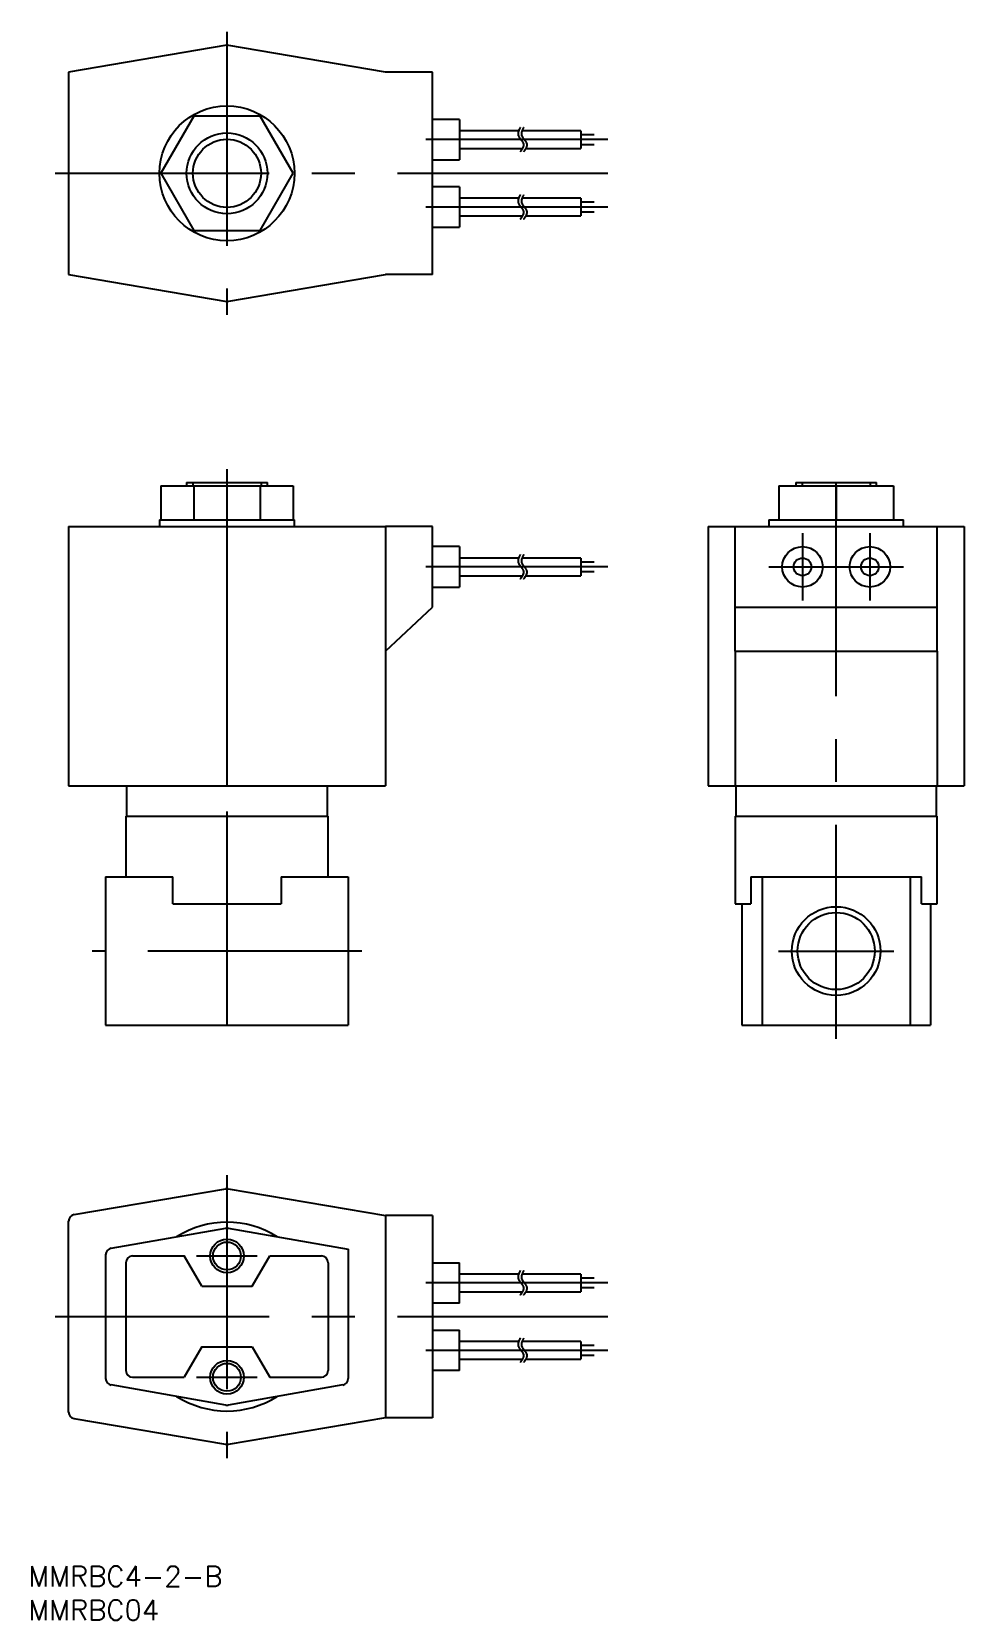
# Model space of a CAD drawing. Extents: x -119 to 19, y -99 to 136.
import ezdxf

# ---------------------------------------------------------------- set-up
doc = ezdxf.new("R2010")
doc.units = 0
doc.linetypes.add('CENTER', pattern=[50.8, 31.75, -6.35, 6.35, -6.35])
doc.layers.get('0').update_dxf_attribs({"linetype": 'CONTINUOUS'})
doc.layers.add('CENTER', color=1, linetype='CONTINUOUS')
doc.styles.get("Standard").update_dxf_attribs({"font": 'txt.shx', "height": 3, "bigfont": 'bigfont.shx'})

# ---------------------------------------------------------------- blocks, each defined once
blk = doc.blocks.new('*U2')
at = {"color": 7, "linetype": 'CONTINUOUS'}
blk.add_text('MMRBC4-2-B', height=3, dxfattribs=at).set_placement((-119.86, -94.27))
blk = doc.blocks.new('*U3')
at = {"color": 7, "linetype": 'CONTINUOUS'}
blk.add_text('MMRBC04', height=3, dxfattribs=at).set_placement((-119.86, -99.27))

msp = doc.modelspace()

# ---------------------------------------------------------------- linework, layer by layer
at = {"color": 7, "linetype": 'CONTINUOUS'}
for p, q in [((-90.38, 134.38), (-113.88, 130.38)), ((-66.88, 130.38), (-90.38, 134.38)), ((-113.88, 130.38), (-113.88, 100.38)), ((-59.88, 130.38), (-66.88, 130.38)), ((-59.88, 100.38), (-59.88, 130.38)), ((-95.29, 123.88), (-100.19, 115.38)), ((-85.47, 123.88), (-95.29, 123.88)), ((-80.57, 115.38), (-85.47, 123.88)), ((-55.88, 123.38), (-59.88, 123.38)), ((-55.88, 123.38), (-55.88, 120.38)), ((-47.11, 121.69), (-55.88, 121.69)), ((-55.88, 120.38), (-55.88, 117.38)), ((-37.88, 121.69), (-46.61, 121.69)), ((-37.88, 121.69), (-37.88, 119.06)), ((-37.88, 121.13), (-35.88, 121.13)), ((-55.88, 119.06), (-46.55, 119.06)), ((-46.05, 119.06), (-37.88, 119.06)), ((-35.88, 119.63), (-37.88, 119.63)), ((-59.88, 117.38), (-55.88, 117.38)), ((-100.19, 115.38), (-95.29, 106.88)), ((-85.47, 106.88), (-80.57, 115.38)), ((-55.88, 113.38), (-59.88, 113.38)), ((-55.88, 113.38), (-55.88, 110.38)), ((-47.11, 111.69), (-55.88, 111.69)), ((-37.88, 111.69), (-46.61, 111.69)), ((-37.88, 111.69), (-37.88, 109.06)), ((-37.88, 111.13), (-35.88, 111.13)), ((-55.88, 110.38), (-55.88, 107.38)), ((-55.88, 109.06), (-46.55, 109.06)), ((-46.05, 109.06), (-37.88, 109.06)), ((-35.88, 109.63), (-37.88, 109.63)), ((-95.29, 106.88), (-85.47, 106.88)), ((-59.88, 107.38), (-55.88, 107.38)), ((-113.88, 100.38), (-90.38, 96.38)), ((-90.38, 96.38), (-66.88, 100.38)), ((-59.88, 100.38), (-66.88, 100.38)), ((-100.19, 69), (-100.19, 64)), ((-100.19, 69), (-95.29, 69)), ((-96.38, 69.5), (-90.38, 69.5)), ((-96.38, 69.5), (-96.38, 69)), ((-95.29, 69), (-85.47, 69)), ((-95.29, 69), (-95.29, 64)), ((-90.38, 69.5), (-84.38, 69.5)), ((-85.47, 69), (-85.47, 64)), ((-85.47, 69), (-80.57, 69)), ((-84.38, 69), (-84.38, 69.5)), ((-80.57, 69), (-80.57, 64)), ((-8.5, 69), (0, 69)), ((-8.5, 69), (-8.5, 64)), ((-6, 69.5), (6, 69.5)), ((-6, 69.5), (-6, 69)), ((0, 69), (8.5, 69)), ((0, 69), (0, 64)), ((6, 69), (6, 69.5)), ((8.5, 69), (8.5, 64)), ((-100.38, 64), (-90.38, 64)), ((-100.38, 64), (-100.38, 63)), ((-90.38, 64), (-80.38, 64)), ((-80.38, 63), (-80.38, 64)), ((-10, 64), (10, 64)), ((-10, 64), (-10, 63)), ((10, 63), (10, 64)), ((-113.88, 63), (-90.38, 63)), ((-113.88, 63), (-113.88, 24.5)), ((-90.38, 63), (-90.38, 24.5)), ((-90.38, 63), (-66.88, 63)), ((-66.88, 63), (-66.88, 44.47)), ((-59.88, 63), (-66.88, 63)), ((-59.88, 51), (-59.88, 63)), ((-19, 63), (-19, 24.5)), ((-19, 63), (-15, 63)), ((-15, 63), (15, 63)), ((-15, 51), (-15, 63)), ((15, 51), (15, 63)), ((15, 63), (19, 63)), ((19, 63), (19, 24.5)), ((-55.88, 60), (-59.88, 60)), ((-55.88, 60), (-55.88, 54)), ((-47.11, 58.31), (-55.88, 58.31)), ((-37.88, 58.31), (-46.61, 58.31)), ((-37.88, 58.31), (-37.88, 55.69)), ((-37.88, 57.75), (-35.88, 57.75)), ((-55.88, 55.69), (-46.55, 55.69)), ((-46.05, 55.69), (-37.88, 55.69)), ((-35.88, 56.25), (-37.88, 56.25)), ((-59.88, 54), (-55.88, 54)), ((-66.88, 44.47), (-59.88, 51)), ((-15, 44.47), (-15, 51)), ((-15, 51), (15, 51)), ((15, 44.47), (15, 51)), ((-66.88, 44.47), (-66.88, 24.5)), ((-15, 44.47), (15, 44.47)), ((-15, 44.47), (-15, 24.5)), ((15, 44.47), (15, 24.5)), ((-113.88, 24.5), (-90.38, 24.5)), ((-105.28, 24.5), (-105.28, 20)), ((-90.38, 24.5), (-66.88, 24.5)), ((-75.48, 20), (-75.48, 24.5)), ((-19, 24.5), (-15, 24.5)), ((-15, 24.5), (15, 24.5)), ((-14.9, 24.5), (-14.9, 20)), ((14.9, 20), (14.9, 24.5)), ((15, 24.5), (19, 24.5)), ((-105.38, 20), (-90.38, 20)), ((-105.38, 20), (-105.38, 11)), ((-90.38, 20), (-75.38, 20)), ((-75.38, 11), (-75.38, 20)), ((-15, 20), (15, 20)), ((-15, 20), (-15, 7)), ((15, 7), (15, 20)), ((-108.38, 11), (-108.38, -11)), ((-108.38, 11), (-98.43, 11)), ((-98.43, 7), (-98.43, 11)), ((-82.33, 11), (-72.38, 11)), ((-82.33, 11), (-82.33, 7)), ((-72.38, 11), (-72.38, -11)), ((-12.66, 11), (-11, 11)), ((-12.66, 11), (-12.66, 7)), ((-11, 11), (-11, -11)), ((-11, 11), (11, 11)), ((11, 11), (11, -11)), ((11, 11), (12.66, 11)), ((12.66, 7), (12.66, 11)), ((-98.43, 7), (-82.33, 7)), ((-90.38, 7), (-90.38, -11)), ((-15, 7), (-12.66, 7)), ((-14, 7), (-14, -11)), ((12.66, 7), (15, 7)), ((14, 7), (14, -11)), ((-108.38, -11), (-90.38, -11)), ((-90.38, -11), (-72.38, -11)), ((-14, -11), (-11, -11)), ((-11, -11), (11, -11)), ((11, -11), (14, -11)), ((-113.05, -39.09), (-90.55, -35.26)), ((-90.21, -35.26), (-66.88, -39.23)), ((-59.88, -39.23), (-66.88, -39.23)), ((-66.88, -39.23), (-66.88, -69.23)), ((-59.88, -39.23), (-59.88, -69.23)), ((-113.88, -68.38), (-113.88, -40.07)), ((-107.55, -44.08), (-90.55, -41.11)), ((-90.21, -41.11), (-72.38, -44.23)), ((-72.38, -44.23), (-72.38, -63.39)), ((-108.38, -45.07), (-108.38, -63.39)), ((-105.38, -46.23), (-105.38, -62.23)), ((-104.38, -45.23), (-96.73, -45.23)), ((-94.13, -49.73), (-96.73, -45.23)), ((-86.63, -49.73), (-84.03, -45.23)), ((-84.03, -45.23), (-76.38, -45.23)), ((-75.38, -46.23), (-75.38, -62.23)), ((-59.88, -46.23), (-55.88, -46.23)), ((-55.88, -49.23), (-55.88, -46.23)), ((-47.11, -47.91), (-55.88, -47.91)), ((-55.88, -52.23), (-55.88, -49.23)), ((-37.88, -47.91), (-46.61, -47.91)), ((-37.88, -47.91), (-37.88, -50.54)), ((-37.88, -48.48), (-35.88, -48.48)), ((-94.13, -49.73), (-86.63, -49.73)), ((-55.88, -50.54), (-46.55, -50.54)), ((-46.05, -50.54), (-37.88, -50.54)), ((-35.88, -49.98), (-37.88, -49.98)), ((-55.88, -52.23), (-59.88, -52.23)), ((-59.88, -56.23), (-55.88, -56.23)), ((-55.88, -59.23), (-55.88, -56.23)), ((-94.13, -58.73), (-96.73, -63.23)), ((-94.13, -58.73), (-86.63, -58.73)), ((-86.63, -58.73), (-84.03, -63.23)), ((-47.11, -57.91), (-55.88, -57.91)), ((-37.88, -57.91), (-46.61, -57.91)), ((-37.88, -57.91), (-37.88, -60.54)), ((-37.88, -58.48), (-35.88, -58.48)), ((-55.88, -62.23), (-55.88, -59.23)), ((-55.88, -60.54), (-46.55, -60.54)), ((-46.05, -60.54), (-37.88, -60.54)), ((-35.88, -59.98), (-37.88, -59.98)), ((-104.38, -63.23), (-96.73, -63.23)), ((-84.03, -63.23), (-76.38, -63.23)), ((-55.88, -62.23), (-59.88, -62.23)), ((-90.55, -67.35), (-107.55, -64.37)), ((-73.21, -64.37), (-90.21, -67.35)), ((-90.55, -73.2), (-113.05, -69.37)), ((-66.88, -69.23), (-90.21, -73.2)), ((-59.88, -69.23), (-66.88, -69.23))]:
    msp.add_line(p, q, dxfattribs=at)
at = {"color": 3, "linetype": 'CONTINUOUS'}
for p, q in [((-95.43, 69.5), (-95.43, 69)), ((-85.33, 69.5), (-85.33, 69)), ((-5.05, 69.5), (-5.05, 69)), ((5.05, 69.5), (5.05, 69))]:
    msp.add_line(p, q, dxfattribs=at)
at = {"color": 3}
for points in [[(-46.88, 122.19, 0), (-46.89, 122.17, 0), (-46.9, 122.15, 0), (-46.91, 122.13, 0), (-46.92, 122.11, 0), (-46.93, 122.09, 0), (-46.94, 122.07, 0), (-46.95, 122.05, 0), (-46.96, 122.03, 0), (-46.97, 122.01, 0), (-46.98, 121.99, 0), (-46.99, 121.97, 0), (-47, 121.95, 0), (-47.01, 121.93, 0), (-47.02, 121.91, 0), (-47.03, 121.89, 0), (-47.04, 121.86, 0), (-47.05, 121.84, 0), (-47.06, 121.82, 0), (-47.06, 121.8, 0), (-47.07, 121.78, 0), (-47.08, 121.76, 0), (-47.09, 121.74, 0), (-47.1, 121.72, 0), (-47.1, 121.7, 0), (-47.11, 121.68, 0), (-47.12, 121.66, 0), (-47.13, 121.64, 0), (-47.13, 121.62, 0), (-47.14, 121.6, 0), (-47.15, 121.58, 0), (-47.15, 121.56, 0), (-47.16, 121.54, 0), (-47.16, 121.52, 0), (-47.17, 121.5, 0), (-47.17, 121.48, 0), (-47.18, 121.46, 0), (-47.18, 121.44, 0), (-47.18, 121.42, 0), (-47.19, 121.4, 0), (-47.19, 121.38, 0), (-47.19, 121.36, 0), (-47.2, 121.34, 0), (-47.2, 121.32, 0), (-47.2, 121.3, 0), (-47.2, 121.28, 0), (-47.2, 121.26, 0), (-47.2, 121.24, 0), (-47.2, 121.22, 0), (-47.2, 121.2, 0), (-47.2, 121.18, 0), (-47.2, 121.16, 0), (-47.19, 121.14, 0), (-47.19, 121.12, 0), (-47.19, 121.11, 0), (-47.19, 121.09, 0), (-47.18, 121.07, 0), (-47.18, 121.05, 0), (-47.17, 121.03, 0), (-47.17, 121.01, 0), (-47.16, 120.99, 0), (-47.15, 120.97, 0), (-47.15, 120.95, 0), (-47.14, 120.94, 0), (-47.13, 120.92, 0), (-47.12, 120.9, 0), (-47.11, 120.88, 0), (-47.1, 120.86, 0), (-47.1, 120.84, 0), (-47.09, 120.82, 0), (-47.08, 120.81, 0), (-47.07, 120.79, 0), (-47.05, 120.77, 0), (-47.04, 120.75, 0), (-47.03, 120.73, 0), (-47.02, 120.72, 0), (-47.01, 120.7, 0), (-47, 120.68, 0), (-46.98, 120.66, 0), (-46.97, 120.64, 0), (-46.96, 120.62, 0), (-46.95, 120.61, 0), (-46.93, 120.59, 0), (-46.92, 120.57, 0), (-46.91, 120.55, 0), (-46.89, 120.53, 0), (-46.88, 120.52, 0), (-46.87, 120.5, 0), (-46.85, 120.48, 0), (-46.84, 120.46, 0), (-46.83, 120.45, 0), (-46.81, 120.43, 0), (-46.8, 120.41, 0), (-46.78, 120.39, 0), (-46.77, 120.38, 0), (-46.76, 120.36, 0), (-46.74, 120.34, 0), (-46.73, 120.32, 0), (-46.71, 120.3, 0), (-46.7, 120.29, 0), (-46.69, 120.27, 0), (-46.67, 120.25, 0), (-46.66, 120.23, 0), (-46.65, 120.22, 0), (-46.63, 120.2, 0), (-46.62, 120.18, 0), (-46.61, 120.16, 0), (-46.6, 120.14, 0), (-46.58, 120.13, 0), (-46.57, 120.11, 0), (-46.56, 120.09, 0), (-46.55, 120.07, 0), (-46.54, 120.06, 0), (-46.53, 120.04, 0), (-46.52, 120.02, 0), (-46.51, 120, 0), (-46.5, 119.98, 0), (-46.49, 119.97, 0), (-46.48, 119.95, 0), (-46.47, 119.93, 0), (-46.46, 119.91, 0), (-46.45, 119.89, 0), (-46.44, 119.88, 0), (-46.44, 119.86, 0), (-46.43, 119.84, 0), (-46.42, 119.82, 0), (-46.42, 119.8, 0), (-46.41, 119.79, 0), (-46.41, 119.77, 0), (-46.4, 119.75, 0), (-46.4, 119.73, 0), (-46.39, 119.71, 0), (-46.39, 119.69, 0), (-46.39, 119.68, 0), (-46.39, 119.66, 0), (-46.38, 119.64, 0), (-46.38, 119.62, 0), (-46.38, 119.6, 0), (-46.38, 119.58, 0), (-46.38, 119.56, 0), (-46.39, 119.55, 0), (-46.39, 119.53, 0), (-46.39, 119.51, 0), (-46.39, 119.49, 0), (-46.4, 119.47, 0), (-46.4, 119.45, 0), (-46.4, 119.43, 0), (-46.41, 119.42, 0), (-46.41, 119.4, 0), (-46.42, 119.38, 0), (-46.42, 119.36, 0), (-46.43, 119.34, 0), (-46.44, 119.32, 0), (-46.44, 119.3, 0), (-46.45, 119.28, 0), (-46.46, 119.26, 0), (-46.46, 119.24, 0), (-46.47, 119.22, 0), (-46.48, 119.21, 0), (-46.49, 119.19, 0), (-46.5, 119.17, 0), (-46.51, 119.15, 0), (-46.52, 119.13, 0), (-46.53, 119.11, 0), (-46.54, 119.09, 0), (-46.55, 119.07, 0), (-46.56, 119.05, 0), (-46.57, 119.03, 0), (-46.58, 119.01, 0), (-46.59, 118.99, 0), (-46.6, 118.97, 0), (-46.62, 118.95, 0), (-46.63, 118.94, 0), (-46.64, 118.92, 0), (-46.65, 118.9, 0), (-46.67, 118.88, 0), (-46.68, 118.86, 0), (-46.69, 118.84, 0), (-46.7, 118.82, 0), (-46.72, 118.8, 0), (-46.73, 118.78, 0), (-46.74, 118.76, 0), (-46.76, 118.74, 0), (-46.77, 118.72, 0), (-46.78, 118.7, 0), (-46.8, 118.68, 0), (-46.81, 118.66, 0), (-46.82, 118.64, 0), (-46.84, 118.62, 0), (-46.85, 118.6, 0), (-46.87, 118.58, 0), (-46.88, 118.56, 0)], [(-46.38, 122.19, 0), (-46.39, 122.17, 0), (-46.4, 122.15, 0), (-46.41, 122.13, 0), (-46.42, 122.11, 0), (-46.43, 122.09, 0), (-46.44, 122.07, 0), (-46.45, 122.05, 0), (-46.46, 122.03, 0), (-46.47, 122.01, 0), (-46.48, 121.99, 0), (-46.49, 121.97, 0), (-46.5, 121.95, 0), (-46.51, 121.93, 0), (-46.52, 121.91, 0), (-46.53, 121.89, 0), (-46.54, 121.86, 0), (-46.55, 121.84, 0), (-46.56, 121.82, 0), (-46.56, 121.8, 0), (-46.57, 121.78, 0), (-46.58, 121.76, 0), (-46.59, 121.74, 0), (-46.6, 121.72, 0), (-46.6, 121.7, 0), (-46.61, 121.68, 0), (-46.62, 121.66, 0), (-46.63, 121.64, 0), (-46.63, 121.62, 0), (-46.64, 121.6, 0), (-46.65, 121.58, 0), (-46.65, 121.56, 0), (-46.66, 121.54, 0), (-46.66, 121.52, 0), (-46.67, 121.5, 0), (-46.67, 121.48, 0), (-46.68, 121.46, 0), (-46.68, 121.44, 0), (-46.68, 121.42, 0), (-46.69, 121.4, 0), (-46.69, 121.38, 0), (-46.69, 121.36, 0), (-46.7, 121.34, 0), (-46.7, 121.32, 0), (-46.7, 121.3, 0), (-46.7, 121.28, 0), (-46.7, 121.26, 0), (-46.7, 121.24, 0), (-46.7, 121.22, 0), (-46.7, 121.2, 0), (-46.7, 121.18, 0), (-46.7, 121.16, 0), (-46.69, 121.14, 0), (-46.69, 121.12, 0), (-46.69, 121.11, 0), (-46.69, 121.09, 0), (-46.68, 121.07, 0), (-46.68, 121.05, 0), (-46.67, 121.03, 0), (-46.67, 121.01, 0), (-46.66, 120.99, 0), (-46.65, 120.97, 0), (-46.65, 120.95, 0), (-46.64, 120.94, 0), (-46.63, 120.92, 0), (-46.62, 120.9, 0), (-46.61, 120.88, 0), (-46.6, 120.86, 0), (-46.6, 120.84, 0), (-46.59, 120.82, 0), (-46.58, 120.81, 0), (-46.57, 120.79, 0), (-46.55, 120.77, 0), (-46.54, 120.75, 0), (-46.53, 120.73, 0), (-46.52, 120.72, 0), (-46.51, 120.7, 0), (-46.5, 120.68, 0), (-46.48, 120.66, 0), (-46.47, 120.64, 0), (-46.46, 120.62, 0), (-46.45, 120.61, 0), (-46.43, 120.59, 0), (-46.42, 120.57, 0), (-46.41, 120.55, 0), (-46.39, 120.53, 0), (-46.38, 120.52, 0), (-46.37, 120.5, 0), (-46.35, 120.48, 0), (-46.34, 120.46, 0), (-46.33, 120.45, 0), (-46.31, 120.43, 0), (-46.3, 120.41, 0), (-46.28, 120.39, 0), (-46.27, 120.38, 0), (-46.26, 120.36, 0), (-46.24, 120.34, 0), (-46.23, 120.32, 0), (-46.21, 120.3, 0), (-46.2, 120.29, 0), (-46.19, 120.27, 0), (-46.17, 120.25, 0), (-46.16, 120.23, 0), (-46.15, 120.22, 0), (-46.13, 120.2, 0), (-46.12, 120.18, 0), (-46.11, 120.16, 0), (-46.1, 120.14, 0), (-46.08, 120.13, 0), (-46.07, 120.11, 0), (-46.06, 120.09, 0), (-46.05, 120.07, 0), (-46.04, 120.06, 0), (-46.03, 120.04, 0), (-46.02, 120.02, 0), (-46.01, 120, 0), (-46, 119.98, 0), (-45.99, 119.97, 0), (-45.98, 119.95, 0), (-45.97, 119.93, 0), (-45.96, 119.91, 0), (-45.95, 119.89, 0), (-45.94, 119.88, 0), (-45.94, 119.86, 0), (-45.93, 119.84, 0), (-45.92, 119.82, 0), (-45.92, 119.8, 0), (-45.91, 119.79, 0), (-45.91, 119.77, 0), (-45.9, 119.75, 0), (-45.9, 119.73, 0), (-45.89, 119.71, 0), (-45.89, 119.69, 0), (-45.89, 119.68, 0), (-45.89, 119.66, 0), (-45.88, 119.64, 0), (-45.88, 119.62, 0), (-45.88, 119.6, 0), (-45.88, 119.58, 0), (-45.88, 119.56, 0), (-45.89, 119.55, 0), (-45.89, 119.53, 0), (-45.89, 119.51, 0), (-45.89, 119.49, 0), (-45.9, 119.47, 0), (-45.9, 119.45, 0), (-45.9, 119.43, 0), (-45.91, 119.42, 0), (-45.91, 119.4, 0), (-45.92, 119.38, 0), (-45.92, 119.36, 0), (-45.93, 119.34, 0), (-45.94, 119.32, 0), (-45.94, 119.3, 0), (-45.95, 119.28, 0), (-45.96, 119.26, 0), (-45.96, 119.24, 0), (-45.97, 119.22, 0), (-45.98, 119.21, 0), (-45.99, 119.19, 0), (-46, 119.17, 0), (-46.01, 119.15, 0), (-46.02, 119.13, 0), (-46.03, 119.11, 0), (-46.04, 119.09, 0), (-46.05, 119.07, 0), (-46.06, 119.05, 0), (-46.07, 119.03, 0), (-46.08, 119.01, 0), (-46.09, 118.99, 0), (-46.1, 118.97, 0), (-46.12, 118.95, 0), (-46.13, 118.94, 0), (-46.14, 118.92, 0), (-46.15, 118.9, 0), (-46.17, 118.88, 0), (-46.18, 118.86, 0), (-46.19, 118.84, 0), (-46.2, 118.82, 0), (-46.22, 118.8, 0), (-46.23, 118.78, 0), (-46.24, 118.76, 0), (-46.26, 118.74, 0), (-46.27, 118.72, 0), (-46.28, 118.7, 0), (-46.3, 118.68, 0), (-46.31, 118.66, 0), (-46.32, 118.64, 0), (-46.34, 118.62, 0), (-46.35, 118.6, 0), (-46.37, 118.58, 0), (-46.38, 118.56, 0)], [(-46.88, 112.19, 0), (-46.89, 112.17, 0), (-46.9, 112.15, 0), (-46.91, 112.13, 0), (-46.92, 112.11, 0), (-46.93, 112.09, 0), (-46.94, 112.07, 0), (-46.95, 112.05, 0), (-46.96, 112.03, 0), (-46.97, 112.01, 0), (-46.98, 111.99, 0), (-46.99, 111.97, 0), (-47, 111.95, 0), (-47.01, 111.93, 0), (-47.02, 111.91, 0), (-47.03, 111.89, 0), (-47.04, 111.86, 0), (-47.05, 111.84, 0), (-47.06, 111.82, 0), (-47.06, 111.8, 0), (-47.07, 111.78, 0), (-47.08, 111.76, 0), (-47.09, 111.74, 0), (-47.1, 111.72, 0), (-47.1, 111.7, 0), (-47.11, 111.68, 0), (-47.12, 111.66, 0), (-47.13, 111.64, 0), (-47.13, 111.62, 0), (-47.14, 111.6, 0), (-47.15, 111.58, 0), (-47.15, 111.56, 0), (-47.16, 111.54, 0), (-47.16, 111.52, 0), (-47.17, 111.5, 0), (-47.17, 111.48, 0), (-47.18, 111.46, 0), (-47.18, 111.44, 0), (-47.18, 111.42, 0), (-47.19, 111.4, 0), (-47.19, 111.38, 0), (-47.19, 111.36, 0), (-47.2, 111.34, 0), (-47.2, 111.32, 0), (-47.2, 111.3, 0), (-47.2, 111.28, 0), (-47.2, 111.26, 0), (-47.2, 111.24, 0), (-47.2, 111.22, 0), (-47.2, 111.2, 0), (-47.2, 111.18, 0), (-47.2, 111.16, 0), (-47.19, 111.14, 0), (-47.19, 111.12, 0), (-47.19, 111.11, 0), (-47.19, 111.09, 0), (-47.18, 111.07, 0), (-47.18, 111.05, 0), (-47.17, 111.03, 0), (-47.17, 111.01, 0), (-47.16, 110.99, 0), (-47.15, 110.97, 0), (-47.15, 110.95, 0), (-47.14, 110.94, 0), (-47.13, 110.92, 0), (-47.12, 110.9, 0), (-47.11, 110.88, 0), (-47.1, 110.86, 0), (-47.1, 110.84, 0), (-47.09, 110.82, 0), (-47.08, 110.81, 0), (-47.07, 110.79, 0), (-47.05, 110.77, 0), (-47.04, 110.75, 0), (-47.03, 110.73, 0), (-47.02, 110.72, 0), (-47.01, 110.7, 0), (-47, 110.68, 0), (-46.98, 110.66, 0), (-46.97, 110.64, 0), (-46.96, 110.62, 0), (-46.95, 110.61, 0), (-46.93, 110.59, 0), (-46.92, 110.57, 0), (-46.91, 110.55, 0), (-46.89, 110.53, 0), (-46.88, 110.52, 0), (-46.87, 110.5, 0), (-46.85, 110.48, 0), (-46.84, 110.46, 0), (-46.83, 110.45, 0), (-46.81, 110.43, 0), (-46.8, 110.41, 0), (-46.78, 110.39, 0), (-46.77, 110.38, 0), (-46.76, 110.36, 0), (-46.74, 110.34, 0), (-46.73, 110.32, 0), (-46.71, 110.3, 0), (-46.7, 110.29, 0), (-46.69, 110.27, 0), (-46.67, 110.25, 0), (-46.66, 110.23, 0), (-46.65, 110.22, 0), (-46.63, 110.2, 0), (-46.62, 110.18, 0), (-46.61, 110.16, 0), (-46.6, 110.14, 0), (-46.58, 110.13, 0), (-46.57, 110.11, 0), (-46.56, 110.09, 0), (-46.55, 110.07, 0), (-46.54, 110.06, 0), (-46.53, 110.04, 0), (-46.52, 110.02, 0), (-46.51, 110, 0), (-46.5, 109.98, 0), (-46.49, 109.97, 0), (-46.48, 109.95, 0), (-46.47, 109.93, 0), (-46.46, 109.91, 0), (-46.45, 109.89, 0), (-46.44, 109.88, 0), (-46.44, 109.86, 0), (-46.43, 109.84, 0), (-46.42, 109.82, 0), (-46.42, 109.8, 0), (-46.41, 109.79, 0), (-46.41, 109.77, 0), (-46.4, 109.75, 0), (-46.4, 109.73, 0), (-46.39, 109.71, 0), (-46.39, 109.69, 0), (-46.39, 109.68, 0), (-46.39, 109.66, 0), (-46.38, 109.64, 0), (-46.38, 109.62, 0), (-46.38, 109.6, 0), (-46.38, 109.58, 0), (-46.38, 109.56, 0), (-46.39, 109.55, 0), (-46.39, 109.53, 0), (-46.39, 109.51, 0), (-46.39, 109.49, 0), (-46.4, 109.47, 0), (-46.4, 109.45, 0), (-46.4, 109.43, 0), (-46.41, 109.42, 0), (-46.41, 109.4, 0), (-46.42, 109.38, 0), (-46.42, 109.36, 0), (-46.43, 109.34, 0), (-46.44, 109.32, 0), (-46.44, 109.3, 0), (-46.45, 109.28, 0), (-46.46, 109.26, 0), (-46.46, 109.24, 0), (-46.47, 109.22, 0), (-46.48, 109.21, 0), (-46.49, 109.19, 0), (-46.5, 109.17, 0), (-46.51, 109.15, 0), (-46.52, 109.13, 0), (-46.53, 109.11, 0), (-46.54, 109.09, 0), (-46.55, 109.07, 0), (-46.56, 109.05, 0), (-46.57, 109.03, 0), (-46.58, 109.01, 0), (-46.59, 108.99, 0), (-46.6, 108.97, 0), (-46.62, 108.95, 0), (-46.63, 108.94, 0), (-46.64, 108.92, 0), (-46.65, 108.9, 0), (-46.67, 108.88, 0), (-46.68, 108.86, 0), (-46.69, 108.84, 0), (-46.7, 108.82, 0), (-46.72, 108.8, 0), (-46.73, 108.78, 0), (-46.74, 108.76, 0), (-46.76, 108.74, 0), (-46.77, 108.72, 0), (-46.78, 108.7, 0), (-46.8, 108.68, 0), (-46.81, 108.66, 0), (-46.82, 108.64, 0), (-46.84, 108.62, 0), (-46.85, 108.6, 0), (-46.87, 108.58, 0), (-46.88, 108.56, 0)], [(-46.38, 112.19, 0), (-46.39, 112.17, 0), (-46.4, 112.15, 0), (-46.41, 112.13, 0), (-46.42, 112.11, 0), (-46.43, 112.09, 0), (-46.44, 112.07, 0), (-46.45, 112.05, 0), (-46.46, 112.03, 0), (-46.47, 112.01, 0), (-46.48, 111.99, 0), (-46.49, 111.97, 0), (-46.5, 111.95, 0), (-46.51, 111.93, 0), (-46.52, 111.91, 0), (-46.53, 111.89, 0), (-46.54, 111.86, 0), (-46.55, 111.84, 0), (-46.56, 111.82, 0), (-46.56, 111.8, 0), (-46.57, 111.78, 0), (-46.58, 111.76, 0), (-46.59, 111.74, 0), (-46.6, 111.72, 0), (-46.6, 111.7, 0), (-46.61, 111.68, 0), (-46.62, 111.66, 0), (-46.63, 111.64, 0), (-46.63, 111.62, 0), (-46.64, 111.6, 0), (-46.65, 111.58, 0), (-46.65, 111.56, 0), (-46.66, 111.54, 0), (-46.66, 111.52, 0), (-46.67, 111.5, 0), (-46.67, 111.48, 0), (-46.68, 111.46, 0), (-46.68, 111.44, 0), (-46.68, 111.42, 0), (-46.69, 111.4, 0), (-46.69, 111.38, 0), (-46.69, 111.36, 0), (-46.7, 111.34, 0), (-46.7, 111.32, 0), (-46.7, 111.3, 0), (-46.7, 111.28, 0), (-46.7, 111.26, 0), (-46.7, 111.24, 0), (-46.7, 111.22, 0), (-46.7, 111.2, 0), (-46.7, 111.18, 0), (-46.7, 111.16, 0), (-46.69, 111.14, 0), (-46.69, 111.12, 0), (-46.69, 111.11, 0), (-46.69, 111.09, 0), (-46.68, 111.07, 0), (-46.68, 111.05, 0), (-46.67, 111.03, 0), (-46.67, 111.01, 0), (-46.66, 110.99, 0), (-46.65, 110.97, 0), (-46.65, 110.95, 0), (-46.64, 110.94, 0), (-46.63, 110.92, 0), (-46.62, 110.9, 0), (-46.61, 110.88, 0), (-46.6, 110.86, 0), (-46.6, 110.84, 0), (-46.59, 110.82, 0), (-46.58, 110.81, 0), (-46.57, 110.79, 0), (-46.55, 110.77, 0), (-46.54, 110.75, 0), (-46.53, 110.73, 0), (-46.52, 110.72, 0), (-46.51, 110.7, 0), (-46.5, 110.68, 0), (-46.48, 110.66, 0), (-46.47, 110.64, 0), (-46.46, 110.62, 0), (-46.45, 110.61, 0), (-46.43, 110.59, 0), (-46.42, 110.57, 0), (-46.41, 110.55, 0), (-46.39, 110.53, 0), (-46.38, 110.52, 0), (-46.37, 110.5, 0), (-46.35, 110.48, 0), (-46.34, 110.46, 0), (-46.33, 110.45, 0), (-46.31, 110.43, 0), (-46.3, 110.41, 0), (-46.28, 110.39, 0), (-46.27, 110.38, 0), (-46.26, 110.36, 0), (-46.24, 110.34, 0), (-46.23, 110.32, 0), (-46.21, 110.3, 0), (-46.2, 110.29, 0), (-46.19, 110.27, 0), (-46.17, 110.25, 0), (-46.16, 110.23, 0), (-46.15, 110.22, 0), (-46.13, 110.2, 0), (-46.12, 110.18, 0), (-46.11, 110.16, 0), (-46.1, 110.14, 0), (-46.08, 110.13, 0), (-46.07, 110.11, 0), (-46.06, 110.09, 0), (-46.05, 110.07, 0), (-46.04, 110.06, 0), (-46.03, 110.04, 0), (-46.02, 110.02, 0), (-46.01, 110, 0), (-46, 109.98, 0), (-45.99, 109.97, 0), (-45.98, 109.95, 0), (-45.97, 109.93, 0), (-45.96, 109.91, 0), (-45.95, 109.89, 0), (-45.94, 109.88, 0), (-45.94, 109.86, 0), (-45.93, 109.84, 0), (-45.92, 109.82, 0), (-45.92, 109.8, 0), (-45.91, 109.79, 0), (-45.91, 109.77, 0), (-45.9, 109.75, 0), (-45.9, 109.73, 0), (-45.89, 109.71, 0), (-45.89, 109.69, 0), (-45.89, 109.68, 0), (-45.89, 109.66, 0), (-45.88, 109.64, 0), (-45.88, 109.62, 0), (-45.88, 109.6, 0), (-45.88, 109.58, 0), (-45.88, 109.56, 0), (-45.89, 109.55, 0), (-45.89, 109.53, 0), (-45.89, 109.51, 0), (-45.89, 109.49, 0), (-45.9, 109.47, 0), (-45.9, 109.45, 0), (-45.9, 109.43, 0), (-45.91, 109.42, 0), (-45.91, 109.4, 0), (-45.92, 109.38, 0), (-45.92, 109.36, 0), (-45.93, 109.34, 0), (-45.94, 109.32, 0), (-45.94, 109.3, 0), (-45.95, 109.28, 0), (-45.96, 109.26, 0), (-45.96, 109.24, 0), (-45.97, 109.22, 0), (-45.98, 109.21, 0), (-45.99, 109.19, 0), (-46, 109.17, 0), (-46.01, 109.15, 0), (-46.02, 109.13, 0), (-46.03, 109.11, 0), (-46.04, 109.09, 0), (-46.05, 109.07, 0), (-46.06, 109.05, 0), (-46.07, 109.03, 0), (-46.08, 109.01, 0), (-46.09, 108.99, 0), (-46.1, 108.97, 0), (-46.12, 108.95, 0), (-46.13, 108.94, 0), (-46.14, 108.92, 0), (-46.15, 108.9, 0), (-46.17, 108.88, 0), (-46.18, 108.86, 0), (-46.19, 108.84, 0), (-46.2, 108.82, 0), (-46.22, 108.8, 0), (-46.23, 108.78, 0), (-46.24, 108.76, 0), (-46.26, 108.74, 0), (-46.27, 108.72, 0), (-46.28, 108.7, 0), (-46.3, 108.68, 0), (-46.31, 108.66, 0), (-46.32, 108.64, 0), (-46.34, 108.62, 0), (-46.35, 108.6, 0), (-46.37, 108.58, 0), (-46.38, 108.56, 0)], [(-46.88, 58.81, 0), (-46.89, 58.79, 0), (-46.9, 58.77, 0), (-46.91, 58.75, 0), (-46.92, 58.73, 0), (-46.93, 58.71, 0), (-46.94, 58.69, 0), (-46.95, 58.67, 0), (-46.96, 58.65, 0), (-46.97, 58.63, 0), (-46.98, 58.61, 0), (-46.99, 58.59, 0), (-47, 58.57, 0), (-47.01, 58.55, 0), (-47.02, 58.53, 0), (-47.03, 58.51, 0), (-47.04, 58.48, 0), (-47.05, 58.46, 0), (-47.06, 58.44, 0), (-47.06, 58.42, 0), (-47.07, 58.4, 0), (-47.08, 58.38, 0), (-47.09, 58.36, 0), (-47.1, 58.34, 0), (-47.1, 58.32, 0), (-47.11, 58.3, 0), (-47.12, 58.28, 0), (-47.13, 58.26, 0), (-47.13, 58.24, 0), (-47.14, 58.22, 0), (-47.15, 58.2, 0), (-47.15, 58.18, 0), (-47.16, 58.16, 0), (-47.16, 58.14, 0), (-47.17, 58.12, 0), (-47.17, 58.1, 0), (-47.18, 58.08, 0), (-47.18, 58.06, 0), (-47.18, 58.04, 0), (-47.19, 58.02, 0), (-47.19, 58, 0), (-47.19, 57.98, 0), (-47.2, 57.96, 0), (-47.2, 57.94, 0), (-47.2, 57.92, 0), (-47.2, 57.9, 0), (-47.2, 57.88, 0), (-47.2, 57.86, 0), (-47.2, 57.84, 0), (-47.2, 57.82, 0), (-47.2, 57.8, 0), (-47.2, 57.78, 0), (-47.19, 57.76, 0), (-47.19, 57.74, 0), (-47.19, 57.73, 0), (-47.19, 57.71, 0), (-47.18, 57.69, 0), (-47.18, 57.67, 0), (-47.17, 57.65, 0), (-47.17, 57.63, 0), (-47.16, 57.61, 0), (-47.15, 57.59, 0), (-47.15, 57.57, 0), (-47.14, 57.56, 0), (-47.13, 57.54, 0), (-47.12, 57.52, 0), (-47.11, 57.5, 0), (-47.1, 57.48, 0), (-47.1, 57.46, 0), (-47.09, 57.44, 0), (-47.08, 57.43, 0), (-47.07, 57.41, 0), (-47.05, 57.39, 0), (-47.04, 57.37, 0), (-47.03, 57.35, 0), (-47.02, 57.33, 0), (-47.01, 57.32, 0), (-47, 57.3, 0), (-46.98, 57.28, 0), (-46.97, 57.26, 0), (-46.96, 57.24, 0), (-46.95, 57.23, 0), (-46.93, 57.21, 0), (-46.92, 57.19, 0), (-46.91, 57.17, 0), (-46.89, 57.15, 0), (-46.88, 57.14, 0), (-46.87, 57.12, 0), (-46.85, 57.1, 0), (-46.84, 57.08, 0), (-46.83, 57.07, 0), (-46.81, 57.05, 0), (-46.8, 57.03, 0), (-46.78, 57.01, 0), (-46.77, 56.99, 0), (-46.76, 56.98, 0), (-46.74, 56.96, 0), (-46.73, 56.94, 0), (-46.71, 56.92, 0), (-46.7, 56.91, 0), (-46.69, 56.89, 0), (-46.67, 56.87, 0), (-46.66, 56.85, 0), (-46.65, 56.84, 0), (-46.63, 56.82, 0), (-46.62, 56.8, 0), (-46.61, 56.78, 0), (-46.6, 56.76, 0), (-46.58, 56.75, 0), (-46.57, 56.73, 0), (-46.56, 56.71, 0), (-46.55, 56.69, 0), (-46.54, 56.68, 0), (-46.53, 56.66, 0), (-46.52, 56.64, 0), (-46.51, 56.62, 0), (-46.5, 56.6, 0), (-46.49, 56.59, 0), (-46.48, 56.57, 0), (-46.47, 56.55, 0), (-46.46, 56.53, 0), (-46.45, 56.51, 0), (-46.44, 56.5, 0), (-46.44, 56.48, 0), (-46.43, 56.46, 0), (-46.42, 56.44, 0), (-46.42, 56.42, 0), (-46.41, 56.41, 0), (-46.41, 56.39, 0), (-46.4, 56.37, 0), (-46.4, 56.35, 0), (-46.39, 56.33, 0), (-46.39, 56.31, 0), (-46.39, 56.3, 0), (-46.39, 56.28, 0), (-46.38, 56.26, 0), (-46.38, 56.24, 0), (-46.38, 56.22, 0), (-46.38, 56.2, 0), (-46.38, 56.19, 0), (-46.39, 56.17, 0), (-46.39, 56.15, 0), (-46.39, 56.13, 0), (-46.39, 56.11, 0), (-46.4, 56.09, 0), (-46.4, 56.07, 0), (-46.4, 56.05, 0), (-46.41, 56.04, 0), (-46.41, 56.02, 0), (-46.42, 56, 0), (-46.42, 55.98, 0), (-46.43, 55.96, 0), (-46.44, 55.94, 0), (-46.44, 55.92, 0), (-46.45, 55.9, 0), (-46.46, 55.88, 0), (-46.46, 55.86, 0), (-46.47, 55.85, 0), (-46.48, 55.83, 0), (-46.49, 55.81, 0), (-46.5, 55.79, 0), (-46.51, 55.77, 0), (-46.52, 55.75, 0), (-46.53, 55.73, 0), (-46.54, 55.71, 0), (-46.55, 55.69, 0), (-46.56, 55.67, 0), (-46.57, 55.65, 0), (-46.58, 55.63, 0), (-46.59, 55.61, 0), (-46.6, 55.59, 0), (-46.62, 55.58, 0), (-46.63, 55.56, 0), (-46.64, 55.54, 0), (-46.65, 55.52, 0), (-46.67, 55.5, 0), (-46.68, 55.48, 0), (-46.69, 55.46, 0), (-46.7, 55.44, 0), (-46.72, 55.42, 0), (-46.73, 55.4, 0), (-46.74, 55.38, 0), (-46.76, 55.36, 0), (-46.77, 55.34, 0), (-46.78, 55.32, 0), (-46.8, 55.3, 0), (-46.81, 55.28, 0), (-46.82, 55.26, 0), (-46.84, 55.24, 0), (-46.85, 55.22, 0), (-46.87, 55.2, 0), (-46.88, 55.19, 0)], [(-46.38, 58.81, 0), (-46.39, 58.79, 0), (-46.4, 58.77, 0), (-46.41, 58.75, 0), (-46.42, 58.73, 0), (-46.43, 58.71, 0), (-46.44, 58.69, 0), (-46.45, 58.67, 0), (-46.46, 58.65, 0), (-46.47, 58.63, 0), (-46.48, 58.61, 0), (-46.49, 58.59, 0), (-46.5, 58.57, 0), (-46.51, 58.55, 0), (-46.52, 58.53, 0), (-46.53, 58.51, 0), (-46.54, 58.48, 0), (-46.55, 58.46, 0), (-46.56, 58.44, 0), (-46.56, 58.42, 0), (-46.57, 58.4, 0), (-46.58, 58.38, 0), (-46.59, 58.36, 0), (-46.6, 58.34, 0), (-46.6, 58.32, 0), (-46.61, 58.3, 0), (-46.62, 58.28, 0), (-46.63, 58.26, 0), (-46.63, 58.24, 0), (-46.64, 58.22, 0), (-46.65, 58.2, 0), (-46.65, 58.18, 0), (-46.66, 58.16, 0), (-46.66, 58.14, 0), (-46.67, 58.12, 0), (-46.67, 58.1, 0), (-46.68, 58.08, 0), (-46.68, 58.06, 0), (-46.68, 58.04, 0), (-46.69, 58.02, 0), (-46.69, 58, 0), (-46.69, 57.98, 0), (-46.7, 57.96, 0), (-46.7, 57.94, 0), (-46.7, 57.92, 0), (-46.7, 57.9, 0), (-46.7, 57.88, 0), (-46.7, 57.86, 0), (-46.7, 57.84, 0), (-46.7, 57.82, 0), (-46.7, 57.8, 0), (-46.7, 57.78, 0), (-46.69, 57.76, 0), (-46.69, 57.74, 0), (-46.69, 57.73, 0), (-46.69, 57.71, 0), (-46.68, 57.69, 0), (-46.68, 57.67, 0), (-46.67, 57.65, 0), (-46.67, 57.63, 0), (-46.66, 57.61, 0), (-46.65, 57.59, 0), (-46.65, 57.57, 0), (-46.64, 57.56, 0), (-46.63, 57.54, 0), (-46.62, 57.52, 0), (-46.61, 57.5, 0), (-46.6, 57.48, 0), (-46.6, 57.46, 0), (-46.59, 57.44, 0), (-46.58, 57.43, 0), (-46.57, 57.41, 0), (-46.55, 57.39, 0), (-46.54, 57.37, 0), (-46.53, 57.35, 0), (-46.52, 57.33, 0), (-46.51, 57.32, 0), (-46.5, 57.3, 0), (-46.48, 57.28, 0), (-46.47, 57.26, 0), (-46.46, 57.24, 0), (-46.45, 57.23, 0), (-46.43, 57.21, 0), (-46.42, 57.19, 0), (-46.41, 57.17, 0), (-46.39, 57.15, 0), (-46.38, 57.14, 0), (-46.37, 57.12, 0), (-46.35, 57.1, 0), (-46.34, 57.08, 0), (-46.33, 57.07, 0), (-46.31, 57.05, 0), (-46.3, 57.03, 0), (-46.28, 57.01, 0), (-46.27, 56.99, 0), (-46.26, 56.98, 0), (-46.24, 56.96, 0), (-46.23, 56.94, 0), (-46.21, 56.92, 0), (-46.2, 56.91, 0), (-46.19, 56.89, 0), (-46.17, 56.87, 0), (-46.16, 56.85, 0), (-46.15, 56.84, 0), (-46.13, 56.82, 0), (-46.12, 56.8, 0), (-46.11, 56.78, 0), (-46.1, 56.76, 0), (-46.08, 56.75, 0), (-46.07, 56.73, 0), (-46.06, 56.71, 0), (-46.05, 56.69, 0), (-46.04, 56.68, 0), (-46.03, 56.66, 0), (-46.02, 56.64, 0), (-46.01, 56.62, 0), (-46, 56.6, 0), (-45.99, 56.59, 0), (-45.98, 56.57, 0), (-45.97, 56.55, 0), (-45.96, 56.53, 0), (-45.95, 56.51, 0), (-45.94, 56.5, 0), (-45.94, 56.48, 0), (-45.93, 56.46, 0), (-45.92, 56.44, 0), (-45.92, 56.42, 0), (-45.91, 56.41, 0), (-45.91, 56.39, 0), (-45.9, 56.37, 0), (-45.9, 56.35, 0), (-45.89, 56.33, 0), (-45.89, 56.31, 0), (-45.89, 56.3, 0), (-45.89, 56.28, 0), (-45.88, 56.26, 0), (-45.88, 56.24, 0), (-45.88, 56.22, 0), (-45.88, 56.2, 0), (-45.88, 56.19, 0), (-45.89, 56.17, 0), (-45.89, 56.15, 0), (-45.89, 56.13, 0), (-45.89, 56.11, 0), (-45.9, 56.09, 0), (-45.9, 56.07, 0), (-45.9, 56.05, 0), (-45.91, 56.04, 0), (-45.91, 56.02, 0), (-45.92, 56, 0), (-45.92, 55.98, 0), (-45.93, 55.96, 0), (-45.94, 55.94, 0), (-45.94, 55.92, 0), (-45.95, 55.9, 0), (-45.96, 55.88, 0), (-45.96, 55.86, 0), (-45.97, 55.85, 0), (-45.98, 55.83, 0), (-45.99, 55.81, 0), (-46, 55.79, 0), (-46.01, 55.77, 0), (-46.02, 55.75, 0), (-46.03, 55.73, 0), (-46.04, 55.71, 0), (-46.05, 55.69, 0), (-46.06, 55.67, 0), (-46.07, 55.65, 0), (-46.08, 55.63, 0), (-46.09, 55.61, 0), (-46.1, 55.59, 0), (-46.12, 55.58, 0), (-46.13, 55.56, 0), (-46.14, 55.54, 0), (-46.15, 55.52, 0), (-46.17, 55.5, 0), (-46.18, 55.48, 0), (-46.19, 55.46, 0), (-46.2, 55.44, 0), (-46.22, 55.42, 0), (-46.23, 55.4, 0), (-46.24, 55.38, 0), (-46.26, 55.36, 0), (-46.27, 55.34, 0), (-46.28, 55.32, 0), (-46.3, 55.3, 0), (-46.31, 55.28, 0), (-46.32, 55.26, 0), (-46.34, 55.24, 0), (-46.35, 55.22, 0), (-46.37, 55.2, 0), (-46.38, 55.19, 0)], [(-46.88, -47.41, 0), (-46.89, -47.43, 0), (-46.9, -47.45, 0), (-46.91, -47.47, 0), (-46.92, -47.5, 0), (-46.93, -47.52, 0), (-46.94, -47.54, 0), (-46.95, -47.56, 0), (-46.96, -47.58, 0), (-46.97, -47.6, 0), (-46.98, -47.62, 0), (-46.99, -47.64, 0), (-47, -47.66, 0), (-47.01, -47.68, 0), (-47.02, -47.7, 0), (-47.03, -47.72, 0), (-47.04, -47.74, 0), (-47.05, -47.76, 0), (-47.06, -47.78, 0), (-47.06, -47.8, 0), (-47.07, -47.83, 0), (-47.08, -47.85, 0), (-47.09, -47.87, 0), (-47.1, -47.89, 0), (-47.1, -47.91, 0), (-47.11, -47.93, 0), (-47.12, -47.95, 0), (-47.13, -47.97, 0), (-47.13, -47.99, 0), (-47.14, -48.01, 0), (-47.15, -48.03, 0), (-47.15, -48.05, 0), (-47.16, -48.07, 0), (-47.16, -48.09, 0), (-47.17, -48.11, 0), (-47.17, -48.13, 0), (-47.18, -48.15, 0), (-47.18, -48.17, 0), (-47.18, -48.19, 0), (-47.19, -48.21, 0), (-47.19, -48.23, 0), (-47.19, -48.25, 0), (-47.2, -48.27, 0), (-47.2, -48.29, 0), (-47.2, -48.31, 0), (-47.2, -48.33, 0), (-47.2, -48.35, 0), (-47.2, -48.37, 0), (-47.2, -48.39, 0), (-47.2, -48.41, 0), (-47.2, -48.43, 0), (-47.2, -48.44, 0), (-47.19, -48.46, 0), (-47.19, -48.48, 0), (-47.19, -48.5, 0), (-47.19, -48.52, 0), (-47.18, -48.54, 0), (-47.18, -48.56, 0), (-47.17, -48.58, 0), (-47.17, -48.6, 0), (-47.16, -48.62, 0), (-47.15, -48.63, 0), (-47.15, -48.65, 0), (-47.14, -48.67, 0), (-47.13, -48.69, 0), (-47.12, -48.71, 0), (-47.11, -48.73, 0), (-47.1, -48.75, 0), (-47.1, -48.77, 0), (-47.09, -48.78, 0), (-47.08, -48.8, 0), (-47.07, -48.82, 0), (-47.05, -48.84, 0), (-47.04, -48.86, 0), (-47.03, -48.87, 0), (-47.02, -48.89, 0), (-47.01, -48.91, 0), (-47, -48.93, 0), (-46.98, -48.95, 0), (-46.97, -48.97, 0), (-46.96, -48.98, 0), (-46.95, -49, 0), (-46.93, -49.02, 0), (-46.92, -49.04, 0), (-46.91, -49.06, 0), (-46.89, -49.07, 0), (-46.88, -49.09, 0), (-46.87, -49.11, 0), (-46.85, -49.13, 0), (-46.84, -49.14, 0), (-46.83, -49.16, 0), (-46.81, -49.18, 0), (-46.8, -49.2, 0), (-46.78, -49.22, 0), (-46.77, -49.23, 0), (-46.76, -49.25, 0), (-46.74, -49.27, 0), (-46.73, -49.29, 0), (-46.71, -49.3, 0), (-46.7, -49.32, 0), (-46.69, -49.34, 0), (-46.67, -49.36, 0), (-46.66, -49.38, 0), (-46.65, -49.39, 0), (-46.63, -49.41, 0), (-46.62, -49.43, 0), (-46.61, -49.45, 0), (-46.6, -49.46, 0), (-46.58, -49.48, 0), (-46.57, -49.5, 0), (-46.56, -49.52, 0), (-46.55, -49.53, 0), (-46.54, -49.55, 0), (-46.53, -49.57, 0), (-46.52, -49.59, 0), (-46.51, -49.61, 0), (-46.5, -49.62, 0), (-46.49, -49.64, 0), (-46.48, -49.66, 0), (-46.47, -49.68, 0), (-46.46, -49.7, 0), (-46.45, -49.71, 0), (-46.44, -49.73, 0), (-46.44, -49.75, 0), (-46.43, -49.77, 0), (-46.42, -49.79, 0), (-46.42, -49.8, 0), (-46.41, -49.82, 0), (-46.41, -49.84, 0), (-46.4, -49.86, 0), (-46.4, -49.88, 0), (-46.39, -49.89, 0), (-46.39, -49.91, 0), (-46.39, -49.93, 0), (-46.39, -49.95, 0), (-46.38, -49.97, 0), (-46.38, -49.99, 0), (-46.38, -50.01, 0), (-46.38, -50.02, 0), (-46.38, -50.04, 0), (-46.39, -50.06, 0), (-46.39, -50.08, 0), (-46.39, -50.1, 0), (-46.39, -50.12, 0), (-46.4, -50.14, 0), (-46.4, -50.15, 0), (-46.4, -50.17, 0), (-46.41, -50.19, 0), (-46.41, -50.21, 0), (-46.42, -50.23, 0), (-46.42, -50.25, 0), (-46.43, -50.27, 0), (-46.44, -50.29, 0), (-46.44, -50.31, 0), (-46.45, -50.33, 0), (-46.46, -50.34, 0), (-46.46, -50.36, 0), (-46.47, -50.38, 0), (-46.48, -50.4, 0), (-46.49, -50.42, 0), (-46.5, -50.44, 0), (-46.51, -50.46, 0), (-46.52, -50.48, 0), (-46.53, -50.5, 0), (-46.54, -50.52, 0), (-46.55, -50.54, 0), (-46.56, -50.56, 0), (-46.57, -50.58, 0), (-46.58, -50.59, 0), (-46.59, -50.61, 0), (-46.6, -50.63, 0), (-46.62, -50.65, 0), (-46.63, -50.67, 0), (-46.64, -50.69, 0), (-46.65, -50.71, 0), (-46.67, -50.73, 0), (-46.68, -50.75, 0), (-46.69, -50.77, 0), (-46.7, -50.79, 0), (-46.72, -50.81, 0), (-46.73, -50.83, 0), (-46.74, -50.85, 0), (-46.76, -50.87, 0), (-46.77, -50.89, 0), (-46.78, -50.91, 0), (-46.8, -50.93, 0), (-46.81, -50.95, 0), (-46.82, -50.96, 0), (-46.84, -50.98, 0), (-46.85, -51, 0), (-46.87, -51.02, 0), (-46.88, -51.04, 0)], [(-46.38, -47.41, 0), (-46.39, -47.43, 0), (-46.4, -47.45, 0), (-46.41, -47.47, 0), (-46.42, -47.5, 0), (-46.43, -47.52, 0), (-46.44, -47.54, 0), (-46.45, -47.56, 0), (-46.46, -47.58, 0), (-46.47, -47.6, 0), (-46.48, -47.62, 0), (-46.49, -47.64, 0), (-46.5, -47.66, 0), (-46.51, -47.68, 0), (-46.52, -47.7, 0), (-46.53, -47.72, 0), (-46.54, -47.74, 0), (-46.55, -47.76, 0), (-46.56, -47.78, 0), (-46.56, -47.8, 0), (-46.57, -47.83, 0), (-46.58, -47.85, 0), (-46.59, -47.87, 0), (-46.6, -47.89, 0), (-46.6, -47.91, 0), (-46.61, -47.93, 0), (-46.62, -47.95, 0), (-46.63, -47.97, 0), (-46.63, -47.99, 0), (-46.64, -48.01, 0), (-46.65, -48.03, 0), (-46.65, -48.05, 0), (-46.66, -48.07, 0), (-46.66, -48.09, 0), (-46.67, -48.11, 0), (-46.67, -48.13, 0), (-46.68, -48.15, 0), (-46.68, -48.17, 0), (-46.68, -48.19, 0), (-46.69, -48.21, 0), (-46.69, -48.23, 0), (-46.69, -48.25, 0), (-46.7, -48.27, 0), (-46.7, -48.29, 0), (-46.7, -48.31, 0), (-46.7, -48.33, 0), (-46.7, -48.35, 0), (-46.7, -48.37, 0), (-46.7, -48.39, 0), (-46.7, -48.41, 0), (-46.7, -48.43, 0), (-46.7, -48.44, 0), (-46.69, -48.46, 0), (-46.69, -48.48, 0), (-46.69, -48.5, 0), (-46.69, -48.52, 0), (-46.68, -48.54, 0), (-46.68, -48.56, 0), (-46.67, -48.58, 0), (-46.67, -48.6, 0), (-46.66, -48.62, 0), (-46.65, -48.63, 0), (-46.65, -48.65, 0), (-46.64, -48.67, 0), (-46.63, -48.69, 0), (-46.62, -48.71, 0), (-46.61, -48.73, 0), (-46.6, -48.75, 0), (-46.6, -48.77, 0), (-46.59, -48.78, 0), (-46.58, -48.8, 0), (-46.57, -48.82, 0), (-46.55, -48.84, 0), (-46.54, -48.86, 0), (-46.53, -48.87, 0), (-46.52, -48.89, 0), (-46.51, -48.91, 0), (-46.5, -48.93, 0), (-46.48, -48.95, 0), (-46.47, -48.97, 0), (-46.46, -48.98, 0), (-46.45, -49, 0), (-46.43, -49.02, 0), (-46.42, -49.04, 0), (-46.41, -49.06, 0), (-46.39, -49.07, 0), (-46.38, -49.09, 0), (-46.37, -49.11, 0), (-46.35, -49.13, 0), (-46.34, -49.14, 0), (-46.33, -49.16, 0), (-46.31, -49.18, 0), (-46.3, -49.2, 0), (-46.28, -49.22, 0), (-46.27, -49.23, 0), (-46.26, -49.25, 0), (-46.24, -49.27, 0), (-46.23, -49.29, 0), (-46.21, -49.3, 0), (-46.2, -49.32, 0), (-46.19, -49.34, 0), (-46.17, -49.36, 0), (-46.16, -49.38, 0), (-46.15, -49.39, 0), (-46.13, -49.41, 0), (-46.12, -49.43, 0), (-46.11, -49.45, 0), (-46.1, -49.46, 0), (-46.08, -49.48, 0), (-46.07, -49.5, 0), (-46.06, -49.52, 0), (-46.05, -49.53, 0), (-46.04, -49.55, 0), (-46.03, -49.57, 0), (-46.02, -49.59, 0), (-46.01, -49.61, 0), (-46, -49.62, 0), (-45.99, -49.64, 0), (-45.98, -49.66, 0), (-45.97, -49.68, 0), (-45.96, -49.7, 0), (-45.95, -49.71, 0), (-45.94, -49.73, 0), (-45.94, -49.75, 0), (-45.93, -49.77, 0), (-45.92, -49.79, 0), (-45.92, -49.8, 0), (-45.91, -49.82, 0), (-45.91, -49.84, 0), (-45.9, -49.86, 0), (-45.9, -49.88, 0), (-45.89, -49.89, 0), (-45.89, -49.91, 0), (-45.89, -49.93, 0), (-45.89, -49.95, 0), (-45.88, -49.97, 0), (-45.88, -49.99, 0), (-45.88, -50.01, 0), (-45.88, -50.02, 0), (-45.88, -50.04, 0), (-45.89, -50.06, 0), (-45.89, -50.08, 0), (-45.89, -50.1, 0), (-45.89, -50.12, 0), (-45.9, -50.14, 0), (-45.9, -50.15, 0), (-45.9, -50.17, 0), (-45.91, -50.19, 0), (-45.91, -50.21, 0), (-45.92, -50.23, 0), (-45.92, -50.25, 0), (-45.93, -50.27, 0), (-45.94, -50.29, 0), (-45.94, -50.31, 0), (-45.95, -50.33, 0), (-45.96, -50.34, 0), (-45.96, -50.36, 0), (-45.97, -50.38, 0), (-45.98, -50.4, 0), (-45.99, -50.42, 0), (-46, -50.44, 0), (-46.01, -50.46, 0), (-46.02, -50.48, 0), (-46.03, -50.5, 0), (-46.04, -50.52, 0), (-46.05, -50.54, 0), (-46.06, -50.56, 0), (-46.07, -50.58, 0), (-46.08, -50.59, 0), (-46.09, -50.61, 0), (-46.1, -50.63, 0), (-46.12, -50.65, 0), (-46.13, -50.67, 0), (-46.14, -50.69, 0), (-46.15, -50.71, 0), (-46.17, -50.73, 0), (-46.18, -50.75, 0), (-46.19, -50.77, 0), (-46.2, -50.79, 0), (-46.22, -50.81, 0), (-46.23, -50.83, 0), (-46.24, -50.85, 0), (-46.26, -50.87, 0), (-46.27, -50.89, 0), (-46.28, -50.91, 0), (-46.3, -50.93, 0), (-46.31, -50.95, 0), (-46.32, -50.96, 0), (-46.34, -50.98, 0), (-46.35, -51, 0), (-46.37, -51.02, 0), (-46.38, -51.04, 0)], [(-46.88, -57.41, 0), (-46.89, -57.43, 0), (-46.9, -57.45, 0), (-46.91, -57.47, 0), (-46.92, -57.5, 0), (-46.93, -57.52, 0), (-46.94, -57.54, 0), (-46.95, -57.56, 0), (-46.96, -57.58, 0), (-46.97, -57.6, 0), (-46.98, -57.62, 0), (-46.99, -57.64, 0), (-47, -57.66, 0), (-47.01, -57.68, 0), (-47.02, -57.7, 0), (-47.03, -57.72, 0), (-47.04, -57.74, 0), (-47.05, -57.76, 0), (-47.06, -57.78, 0), (-47.06, -57.8, 0), (-47.07, -57.83, 0), (-47.08, -57.85, 0), (-47.09, -57.87, 0), (-47.1, -57.89, 0), (-47.1, -57.91, 0), (-47.11, -57.93, 0), (-47.12, -57.95, 0), (-47.13, -57.97, 0), (-47.13, -57.99, 0), (-47.14, -58.01, 0), (-47.15, -58.03, 0), (-47.15, -58.05, 0), (-47.16, -58.07, 0), (-47.16, -58.09, 0), (-47.17, -58.11, 0), (-47.17, -58.13, 0), (-47.18, -58.15, 0), (-47.18, -58.17, 0), (-47.18, -58.19, 0), (-47.19, -58.21, 0), (-47.19, -58.23, 0), (-47.19, -58.25, 0), (-47.2, -58.27, 0), (-47.2, -58.29, 0), (-47.2, -58.31, 0), (-47.2, -58.33, 0), (-47.2, -58.35, 0), (-47.2, -58.37, 0), (-47.2, -58.39, 0), (-47.2, -58.41, 0), (-47.2, -58.43, 0), (-47.2, -58.44, 0), (-47.19, -58.46, 0), (-47.19, -58.48, 0), (-47.19, -58.5, 0), (-47.19, -58.52, 0), (-47.18, -58.54, 0), (-47.18, -58.56, 0), (-47.17, -58.58, 0), (-47.17, -58.6, 0), (-47.16, -58.62, 0), (-47.15, -58.63, 0), (-47.15, -58.65, 0), (-47.14, -58.67, 0), (-47.13, -58.69, 0), (-47.12, -58.71, 0), (-47.11, -58.73, 0), (-47.1, -58.75, 0), (-47.1, -58.77, 0), (-47.09, -58.78, 0), (-47.08, -58.8, 0), (-47.07, -58.82, 0), (-47.05, -58.84, 0), (-47.04, -58.86, 0), (-47.03, -58.87, 0), (-47.02, -58.89, 0), (-47.01, -58.91, 0), (-47, -58.93, 0), (-46.98, -58.95, 0), (-46.97, -58.97, 0), (-46.96, -58.98, 0), (-46.95, -59, 0), (-46.93, -59.02, 0), (-46.92, -59.04, 0), (-46.91, -59.06, 0), (-46.89, -59.07, 0), (-46.88, -59.09, 0), (-46.87, -59.11, 0), (-46.85, -59.13, 0), (-46.84, -59.14, 0), (-46.83, -59.16, 0), (-46.81, -59.18, 0), (-46.8, -59.2, 0), (-46.78, -59.22, 0), (-46.77, -59.23, 0), (-46.76, -59.25, 0), (-46.74, -59.27, 0), (-46.73, -59.29, 0), (-46.71, -59.3, 0), (-46.7, -59.32, 0), (-46.69, -59.34, 0), (-46.67, -59.36, 0), (-46.66, -59.38, 0), (-46.65, -59.39, 0), (-46.63, -59.41, 0), (-46.62, -59.43, 0), (-46.61, -59.45, 0), (-46.6, -59.46, 0), (-46.58, -59.48, 0), (-46.57, -59.5, 0), (-46.56, -59.52, 0), (-46.55, -59.53, 0), (-46.54, -59.55, 0), (-46.53, -59.57, 0), (-46.52, -59.59, 0), (-46.51, -59.61, 0), (-46.5, -59.62, 0), (-46.49, -59.64, 0), (-46.48, -59.66, 0), (-46.47, -59.68, 0), (-46.46, -59.7, 0), (-46.45, -59.71, 0), (-46.44, -59.73, 0), (-46.44, -59.75, 0), (-46.43, -59.77, 0), (-46.42, -59.79, 0), (-46.42, -59.8, 0), (-46.41, -59.82, 0), (-46.41, -59.84, 0), (-46.4, -59.86, 0), (-46.4, -59.88, 0), (-46.39, -59.89, 0), (-46.39, -59.91, 0), (-46.39, -59.93, 0), (-46.39, -59.95, 0), (-46.38, -59.97, 0), (-46.38, -59.99, 0), (-46.38, -60.01, 0), (-46.38, -60.02, 0), (-46.38, -60.04, 0), (-46.39, -60.06, 0), (-46.39, -60.08, 0), (-46.39, -60.1, 0), (-46.39, -60.12, 0), (-46.4, -60.14, 0), (-46.4, -60.15, 0), (-46.4, -60.17, 0), (-46.41, -60.19, 0), (-46.41, -60.21, 0), (-46.42, -60.23, 0), (-46.42, -60.25, 0), (-46.43, -60.27, 0), (-46.44, -60.29, 0), (-46.44, -60.31, 0), (-46.45, -60.33, 0), (-46.46, -60.34, 0), (-46.46, -60.36, 0), (-46.47, -60.38, 0), (-46.48, -60.4, 0), (-46.49, -60.42, 0), (-46.5, -60.44, 0), (-46.51, -60.46, 0), (-46.52, -60.48, 0), (-46.53, -60.5, 0), (-46.54, -60.52, 0), (-46.55, -60.54, 0), (-46.56, -60.56, 0), (-46.57, -60.58, 0), (-46.58, -60.59, 0), (-46.59, -60.61, 0), (-46.6, -60.63, 0), (-46.62, -60.65, 0), (-46.63, -60.67, 0), (-46.64, -60.69, 0), (-46.65, -60.71, 0), (-46.67, -60.73, 0), (-46.68, -60.75, 0), (-46.69, -60.77, 0), (-46.7, -60.79, 0), (-46.72, -60.81, 0), (-46.73, -60.83, 0), (-46.74, -60.85, 0), (-46.76, -60.87, 0), (-46.77, -60.89, 0), (-46.78, -60.91, 0), (-46.8, -60.93, 0), (-46.81, -60.95, 0), (-46.82, -60.96, 0), (-46.84, -60.98, 0), (-46.85, -61, 0), (-46.87, -61.02, 0), (-46.88, -61.04, 0)], [(-46.38, -57.41, 0), (-46.39, -57.43, 0), (-46.4, -57.45, 0), (-46.41, -57.47, 0), (-46.42, -57.5, 0), (-46.43, -57.52, 0), (-46.44, -57.54, 0), (-46.45, -57.56, 0), (-46.46, -57.58, 0), (-46.47, -57.6, 0), (-46.48, -57.62, 0), (-46.49, -57.64, 0), (-46.5, -57.66, 0), (-46.51, -57.68, 0), (-46.52, -57.7, 0), (-46.53, -57.72, 0), (-46.54, -57.74, 0), (-46.55, -57.76, 0), (-46.56, -57.78, 0), (-46.56, -57.8, 0), (-46.57, -57.83, 0), (-46.58, -57.85, 0), (-46.59, -57.87, 0), (-46.6, -57.89, 0), (-46.6, -57.91, 0), (-46.61, -57.93, 0), (-46.62, -57.95, 0), (-46.63, -57.97, 0), (-46.63, -57.99, 0), (-46.64, -58.01, 0), (-46.65, -58.03, 0), (-46.65, -58.05, 0), (-46.66, -58.07, 0), (-46.66, -58.09, 0), (-46.67, -58.11, 0), (-46.67, -58.13, 0), (-46.68, -58.15, 0), (-46.68, -58.17, 0), (-46.68, -58.19, 0), (-46.69, -58.21, 0), (-46.69, -58.23, 0), (-46.69, -58.25, 0), (-46.7, -58.27, 0), (-46.7, -58.29, 0), (-46.7, -58.31, 0), (-46.7, -58.33, 0), (-46.7, -58.35, 0), (-46.7, -58.37, 0), (-46.7, -58.39, 0), (-46.7, -58.41, 0), (-46.7, -58.43, 0), (-46.7, -58.44, 0), (-46.69, -58.46, 0), (-46.69, -58.48, 0), (-46.69, -58.5, 0), (-46.69, -58.52, 0), (-46.68, -58.54, 0), (-46.68, -58.56, 0), (-46.67, -58.58, 0), (-46.67, -58.6, 0), (-46.66, -58.62, 0), (-46.65, -58.63, 0), (-46.65, -58.65, 0), (-46.64, -58.67, 0), (-46.63, -58.69, 0), (-46.62, -58.71, 0), (-46.61, -58.73, 0), (-46.6, -58.75, 0), (-46.6, -58.77, 0), (-46.59, -58.78, 0), (-46.58, -58.8, 0), (-46.57, -58.82, 0), (-46.55, -58.84, 0), (-46.54, -58.86, 0), (-46.53, -58.87, 0), (-46.52, -58.89, 0), (-46.51, -58.91, 0), (-46.5, -58.93, 0), (-46.48, -58.95, 0), (-46.47, -58.97, 0), (-46.46, -58.98, 0), (-46.45, -59, 0), (-46.43, -59.02, 0), (-46.42, -59.04, 0), (-46.41, -59.06, 0), (-46.39, -59.07, 0), (-46.38, -59.09, 0), (-46.37, -59.11, 0), (-46.35, -59.13, 0), (-46.34, -59.14, 0), (-46.33, -59.16, 0), (-46.31, -59.18, 0), (-46.3, -59.2, 0), (-46.28, -59.22, 0), (-46.27, -59.23, 0), (-46.26, -59.25, 0), (-46.24, -59.27, 0), (-46.23, -59.29, 0), (-46.21, -59.3, 0), (-46.2, -59.32, 0), (-46.19, -59.34, 0), (-46.17, -59.36, 0), (-46.16, -59.38, 0), (-46.15, -59.39, 0), (-46.13, -59.41, 0), (-46.12, -59.43, 0), (-46.11, -59.45, 0), (-46.1, -59.46, 0), (-46.08, -59.48, 0), (-46.07, -59.5, 0), (-46.06, -59.52, 0), (-46.05, -59.53, 0), (-46.04, -59.55, 0), (-46.03, -59.57, 0), (-46.02, -59.59, 0), (-46.01, -59.61, 0), (-46, -59.62, 0), (-45.99, -59.64, 0), (-45.98, -59.66, 0), (-45.97, -59.68, 0), (-45.96, -59.7, 0), (-45.95, -59.71, 0), (-45.94, -59.73, 0), (-45.94, -59.75, 0), (-45.93, -59.77, 0), (-45.92, -59.79, 0), (-45.92, -59.8, 0), (-45.91, -59.82, 0), (-45.91, -59.84, 0), (-45.9, -59.86, 0), (-45.9, -59.88, 0), (-45.89, -59.89, 0), (-45.89, -59.91, 0), (-45.89, -59.93, 0), (-45.89, -59.95, 0), (-45.88, -59.97, 0), (-45.88, -59.99, 0), (-45.88, -60.01, 0), (-45.88, -60.02, 0), (-45.88, -60.04, 0), (-45.89, -60.06, 0), (-45.89, -60.08, 0), (-45.89, -60.1, 0), (-45.89, -60.12, 0), (-45.9, -60.14, 0), (-45.9, -60.15, 0), (-45.9, -60.17, 0), (-45.91, -60.19, 0), (-45.91, -60.21, 0), (-45.92, -60.23, 0), (-45.92, -60.25, 0), (-45.93, -60.27, 0), (-45.94, -60.29, 0), (-45.94, -60.31, 0), (-45.95, -60.33, 0), (-45.96, -60.34, 0), (-45.96, -60.36, 0), (-45.97, -60.38, 0), (-45.98, -60.4, 0), (-45.99, -60.42, 0), (-46, -60.44, 0), (-46.01, -60.46, 0), (-46.02, -60.48, 0), (-46.03, -60.5, 0), (-46.04, -60.52, 0), (-46.05, -60.54, 0), (-46.06, -60.56, 0), (-46.07, -60.58, 0), (-46.08, -60.59, 0), (-46.09, -60.61, 0), (-46.1, -60.63, 0), (-46.12, -60.65, 0), (-46.13, -60.67, 0), (-46.14, -60.69, 0), (-46.15, -60.71, 0), (-46.17, -60.73, 0), (-46.18, -60.75, 0), (-46.19, -60.77, 0), (-46.2, -60.79, 0), (-46.22, -60.81, 0), (-46.23, -60.83, 0), (-46.24, -60.85, 0), (-46.26, -60.87, 0), (-46.27, -60.89, 0), (-46.28, -60.91, 0), (-46.3, -60.93, 0), (-46.31, -60.95, 0), (-46.32, -60.96, 0), (-46.34, -60.98, 0), (-46.35, -61, 0), (-46.37, -61.02, 0), (-46.38, -61.04, 0)]]:
    msp.add_polyline3d(points, dxfattribs=at)
at = {"color": 7, "linetype": 'CONTINUOUS'}
for centre, radius in [((-90.38, 115.38), 10), ((-90.38, 115.38), 6), ((-5, 57), 3), ((5, 57), 3), ((-5, 57), 1.31), ((5, 57), 1.31), ((0, 0), 5.72), ((-90.38, -45.23), 2.07), ((-90.38, -63.23), 2.07)]:
    msp.add_circle(centre, radius, dxfattribs=at)
at = {"color": 3, "linetype": 'CONTINUOUS'}
for centre, radius in [((-90.38, 115.38), 5.05), ((0, 0), 6.58), ((-90.38, -45.23), 2.5), ((-90.38, -63.23), 2.5)]:
    msp.add_circle(centre, radius, dxfattribs=at)
at = {"color": 7, "linetype": 'CONTINUOUS'}
for centre, radius, start, end in [((-90.38, -36.24), 1, 80.3401, 99.6599), ((-112.88, -40.07), 1, 99.6599, 180), ((-90.38, -54.23), 14, 57.7761, 122.2239), ((-90.38, -42.09), 1, 80.0738, 99.9262), ((-107.38, -45.07), 1, 99.9262, 180), ((-104.38, -46.23), 1, 90, 180), ((-76.38, -46.23), 1, 0, 90), ((-107.38, -63.39), 1, 180, 260.0738), ((-104.38, -62.23), 1, 180, 270), ((-76.38, -62.23), 1, 270, 0), ((-73.38, -63.39), 1, 279.9262, 0), ((-90.38, -54.23), 14, 237.7761, 302.2239), ((-90.38, -66.36), 1, 260.0738, 279.9262), ((-112.88, -68.38), 1, 180, 260.3401), ((-90.38, -72.21), 1, 260.3401, 279.6599)]:
    msp.add_arc(centre, radius, start, end, dxfattribs=at)
at = {"layer": 'CENTER', "color": 1, "linetype": 'CENTER'}
for p, q in [((-90.38, 136.38), (-90.38, 94.38)), ((-33.88, 120.38), (-60.88, 120.38)), ((-115.88, 115.38), (-33.88, 115.38)), ((-33.88, 110.38), (-60.88, 110.38)), ((-90.38, 71.5), (-90.38, -13)), ((0, -13), (0, 71.5)), ((-5, 62), (-5, 52)), ((5, 62), (5, 52)), ((-33.88, 57), (-60.88, 57)), ((-10, 57), (10, 57)), ((-70.38, 0), (-110.38, 0)), ((-8.58, 0), (8.58, 0)), ((-90.38, -33.24), (-90.38, -75.21)), ((-94.88, -45.23), (-85.88, -45.23)), ((-33.88, -49.23), (-60.88, -49.23)), ((-115.88, -54.23), (-33.88, -54.23)), ((-33.88, -59.23), (-60.88, -59.23)), ((-94.88, -63.23), (-85.88, -63.23))]:
    msp.add_line(p, q, dxfattribs=at)

# ---------------------------------------------------------------- block references
at = {"color": 7, "linetype": 'CONTINUOUS'}
for name in ['*U2', '*U3']:
    msp.add_blockref(name, (0, 0), dxfattribs=at)

doc.saveas('drawing.dxf')
